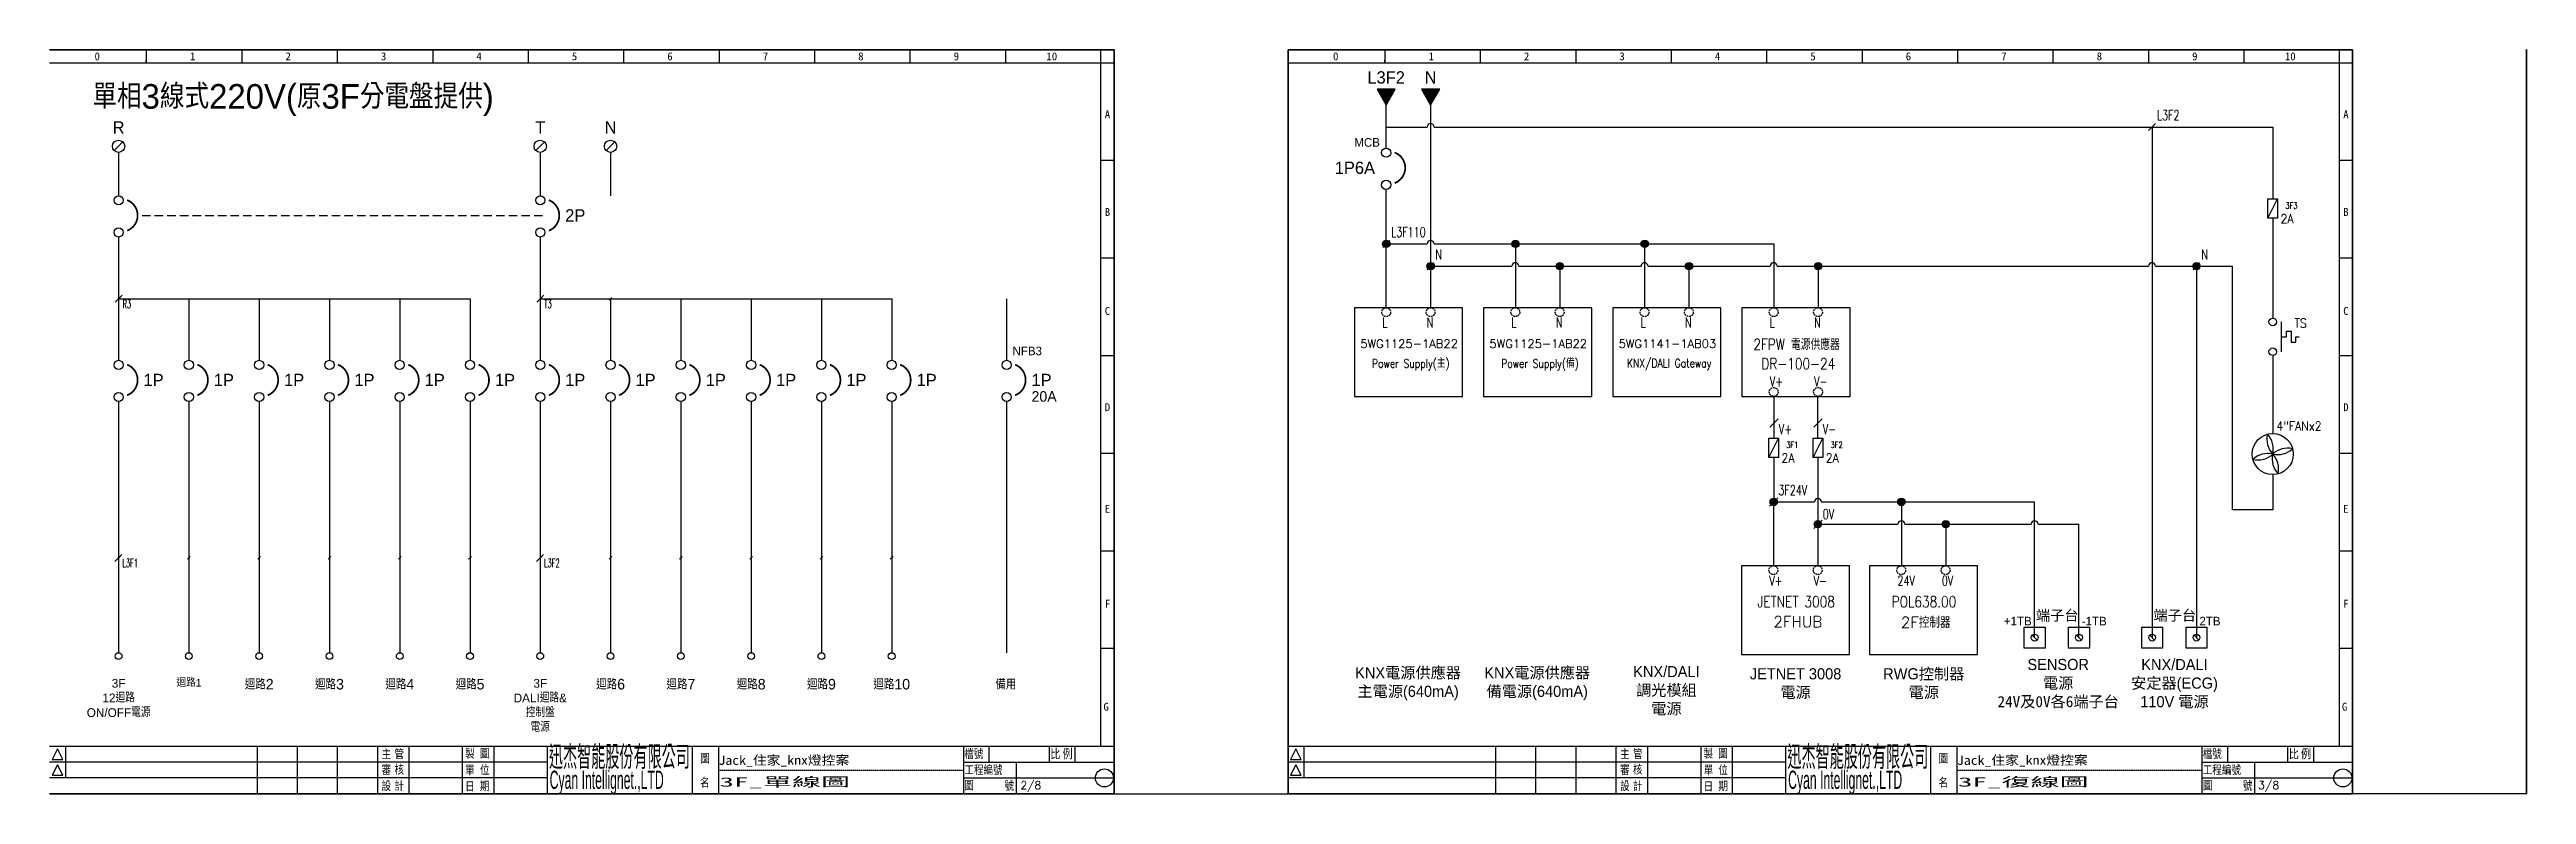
# Model space of a CAD drawing. Header units: millimetres. Extents: x 21506 to 58194, y 6783 to 13041.
# Drawn here: x 26169 to 35496, y 6783 to 9587 of the extents above; entities that cross this region are included whole.
import ezdxf
from ezdxf.enums import TextEntityAlignment as Align

# ---------------------------------------------------------------- set-up
doc = ezdxf.new("R2010")
doc.units = ezdxf.units.MM
doc.linetypes.add('DASH1', pattern=[1.5, 1, -0.5])
doc.linetypes.add('HIDDEN', pattern=[9.525, 6.35, -3.175])
for name, color, linetype in [('075KW40IMRV50U03AFO80B4B5', 7, 'Continuous'), ('1', 7, 'Continuous'), ('5', 5, 'Continuous'), ('6', 6, 'HIDDEN'), ('AHU新增', 7, 'Continuous'), ('DIM', 2, 'Continuous'), ('TEXT', 11, 'Continuous')]:
    doc.layers.add(name, color=color, linetype=linetype)
doc.styles.add('chineset', font='ds1.shx', dxfattribs={"bigfont": 'chineset.shx'})
doc.styles.add('LMP', font='COMPLEX', dxfattribs={"bigfont": 'LFP'})
doc.styles.get("Standard").update_dxf_attribs({"font": ''})
doc.styles.add('T2', font='simplex', dxfattribs={"bigfont": 'stsl'})
doc.styles.get('Standard').set_extended_font_data('MingLiU')

msp = doc.modelspace()

# ---------------------------------------------------------------- texts
at = {"color": 7}
for s, rotation, oblique, p in [('0', 0.0001175, 359.9999999, (26349.204, 9546.315)), ('1', 0.0001178, 0.0000002, (26708.637, 9546.315)), ('2', 0.0001178, 0.0000002, (27068.07, 9546.315)), ('3', 0.0001175, 359.9999999, (27427.503, 9546.315)), ('4', 0.0001175, 359.9999999, (27786.936, 9546.315)), ('0', 0.0001175, 359.9999999, (31012.601, 9546.315)), ('1', 0.0001178, 0.0000002, (31372.034, 9546.315)), ('2', 0.0001178, 0.0000002, (31731.468, 9546.315)), ('3', 0.0001175, 359.9999999, (32090.901, 9546.315)), ('4', 0.0001175, 359.9999999, (32450.334, 9546.315))]:
    msp.add_text(s, height=29.787, rotation=rotation, dxfattribs=dict(at, oblique=oblique)).set_placement(p, align=Align.CENTER)
at = {"color": 7, "width": 1}
for s, height, rotation, oblique, p in [('5', 29.787, 0.0001175, 359.9999999, (28146.369, 9546.315)), ('6', 29.787, 0.0001175, 359.9999999, (28505.802, 9546.315)), ('7', 29.787, 0.0001178, 0.0000002, (28865.235, 9546.315)), ('8', 29.787, 0.0001178, 0.0000002, (29224.668, 9546.315)), ('9', 29.787, 0.0001178, 0.0000002, (29584.101, 9546.315)), ('10', 29.7873, 0.0001178, 0.0000002, (29943.534, 9546.315)), ('5', 29.787, 0.0001175, 359.9999999, (32809.767, 9546.315)), ('6', 29.787, 0.0001175, 359.9999999, (33169.2, 9546.315)), ('7', 29.787, 0.0001178, 0.0000002, (33528.633, 9546.315)), ('8', 29.787, 0.0001178, 0.0000002, (33888.066, 9546.315)), ('9', 29.787, 0.0001178, 0.0000002, (34247.499, 9546.315)), ('10', 29.7873, 0.0001178, 0.0000002, (34606.932, 9546.315))]:
    msp.add_text(s, height=height, rotation=rotation, dxfattribs=dict(at, oblique=oblique)).set_placement(p, align=Align.CENTER)
for s, rotation, oblique, p in [('A', 0.0001178, 0.0000002, (30153.09, 9342.769)), ('A', 0.0001178, 0.0000002, (34816.488, 9342.769)), ('B', 0.0001178, 0.0000002, (30153.09, 8975.393)), ('B', 0.0001178, 0.0000002, (34816.488, 8975.393)), ('C', 0.0001176, 360, (30153.09, 8603.052)), ('C', 0.0001176, 360, (34816.488, 8603.052)), ('D', 0.0001176, 360, (30153.09, 8240.64)), ('D', 0.0001176, 360, (34816.488, 8240.64)), ('E', 0.0001176, 360, (30153.09, 7858.37)), ('E', 0.0001176, 360, (34816.488, 7858.37))]:
    msp.add_text(s, height=29.787, rotation=rotation, dxfattribs=dict(at, oblique=oblique)).set_placement(p, align=Align.MIDDLE)
for s, p in [('F', (30153.09, 7500.923)), ('F', (34816.488, 7500.923)), ('G', (30148.126, 7113.688)), ('G', (34811.524, 7113.688))]:
    msp.add_text(s, height=29.787, rotation=0.0001176, dxfattribs=at).set_placement(p, align=Align.MIDDLE)
at = {"color": 7, "style": 'T2'}
for s, height, p in [('主', 37.731, (27419.93, 6916.28)), ('管', 37.731, (27468.375, 6916.28)), ('製', 37.731, (27734.305, 6917.848)), ('圖', 37.731, (27789.567, 6918.216)), ('主', 37.731, (32083.328, 6916.28)), ('管', 37.731, (32131.773, 6916.28)), ('製', 37.731, (32397.702, 6917.848)), ('圖', 37.731, (32452.965, 6918.216)), ('審', 37.731, (27419.939, 6856.798)), ('核', 37.731, (27468.525, 6857.567)), ('計', 37.731, (27468.141, 6795.99)), ('單', 37.731, (27734.384, 6855.902)), ('日', 37.731, (27734.393, 6794.426)), ('位', 37.731, (27789.971, 6855.902)), ('期', 37.731, (27790.144, 6795.567)), ('2/8', 29.4737, (29825.218, 6803.49)), ('審', 37.731, (32083.336, 6856.798)), ('核', 37.731, (32131.923, 6857.567)), ('計', 37.731, (32131.538, 6795.99)), ('單', 37.731, (32397.782, 6855.902)), ('日', 37.731, (32397.79, 6794.426)), ('位', 37.731, (32453.368, 6855.902)), ('期', 37.731, (32453.542, 6795.567)), ('3/8', 29.4737, (34486.304, 6803.491))]:
    msp.add_text(s, height=height, rotation=0.0001176, dxfattribs=at).set_placement(p)
at = {"color": 7, "style": 'T2', "oblique": 360, "width": 1}
for s, p in [('圖', (28619.419, 6899.394)), ('圖', (33282.817, 6899.394)), ('號', (29765.467, 6796.936)), ('號', (34428.865, 6796.936))]:
    msp.add_text(s, height=37.731, rotation=0.0001176, dxfattribs=at).set_placement(p)
at = {"color": 7}
for s, height, width, p, p2 in [('Jack_住家_knx燈控案', 34.78567, 1.000741, (28688.55, 6894.575), (29180.767, 6895.325)), ('Jack_住家_knx燈控案', 34.78567, 1.000741, (33351.948, 6894.575), (33844.165, 6895.325)), ('3F_單線圖', 34.7857, 2.112676, (28691.914, 6812.708), (29184.131, 6813.459)), ('3F_復線圖', 34.7857, 2.112676, (33355.312, 6812.709), (33847.529, 6813.459))]:
    msp.add_text(s, height=height, rotation=0.0873196, dxfattribs=dict(at, width=width)).set_placement(p, p2, align=Align.FIT)
at = {"color": 7, "style": 'T2', "width": 1}
for s, height, p in [('檔號', 37.7305, (29613.974, 6916.912)), ('比', 39.716, (29938.138, 6915.254)), ('例', 39.716, (29984.106, 6915.254)), ('檔號', 37.7305, (34277.371, 6916.912)), ('比', 39.716, (34601.535, 6915.254)), ('例', 39.716, (34647.504, 6915.254)), ('名', 37.731, (28619.035, 6808.523)), ('工程編號', 37.7305, (29614.321, 6856.327)), ('圖', 37.731, (29614.122, 6797.704)), ('名', 37.731, (33282.433, 6808.523)), ('工程編號', 37.7305, (34277.719, 6856.327)), ('圖', 37.731, (34277.519, 6797.704))]:
    msp.add_text(s, height=height, rotation=0.0001176, dxfattribs=at).set_placement(p)
at = {"color": 7, "style": 'T2', "oblique": 360}
for p in [(27419.939, 6795.99), (32083.336, 6795.99)]:
    msp.add_text('設', height=37.731, rotation=0.0001176, dxfattribs=at).set_placement(p)
at = {"color": 1, "insert": (26330.918, 9396.364), "char_height": 92.62224, "width": 1965.14281, "attachment_point": 4}
msp.add_mtext('{\\Fds1.shx,chineset.shx|c136;單相3線式220V(原3F分電盤提供)}', dxfattribs=at)
at = {"color": 7, "char_height": 39.29829, "width": 302.30307, "attachment_point": 5}
for insert in [(33729.711, 7455.3), (34172.098, 7455.3)]:
    msp.add_mtext('{\\fMicrosoft JhengHei|b0|i0|c136|p34;端子台}', dxfattribs=dict(at, insert=insert))
at = {"color": 2}
for s, insert, char_height, width, attachment_point in [('{\\fPMingLiU|b0|i0|c136|p18;\\C0;SENSOR^J電源 \\P\\fMingLiU|b0|i0|c136|p49;\\C256;24V及0V各6端子台}', (33733.089, 7200.146), 41.91818, 521.40576, 5), ('{\\fPMingLiU|b0|i0|c136|p18;\\C0;KNX/DALI\\P安定器(ECG) \\P110V 電源}', (34170.909, 7200.146), 41.91818, 481.51102, 5), ('{\\Fds1.shx,chineset.shx|c136;\\C0;3F\\P12迴路\\PON/OFF電源}', (26429.574, 7218.158), 33.07937, 261.23195, 2), ('{\\Fds1.shx,chineset.shx|c136;\\C0;迴路1 }', (26694.209, 7218.158), 29.10985, 291.55101, 2), ('{\\Fds1.shx,chineset.shx|c136;\\C0;迴路2}', (26958.844, 7218.158), 39.69525, 261.23195, 2), ('{\\Fds1.shx,chineset.shx|c136;\\C0;迴路3}', (27223.479, 7218.158), 39.69525, 261.23195, 2), ('{\\Fds1.shx,chineset.shx|c136;\\C0;迴路4}', (27488.114, 7218.158), 39.69525, 261.23195, 2), ('{\\Fds1.shx,chineset.shx|c136;\\C0;迴路5}', (27752.749, 7218.158), 39.69525, 261.23195, 2), ('{\\Fds1.shx,chineset.shx|c136;\\C0;3F\\PDALI迴路&\\P控制盤\\P電源}', (28017.384, 7218.158), 33.07937, 261.23195, 2), ('{\\Fds1.shx,chineset.shx|c136;\\C0;迴路6}', (28282.019, 7218.158), 39.69525, 261.23195, 2), ('{\\Fds1.shx,chineset.shx|c136;\\C0;迴路7}', (28546.654, 7218.158), 39.69525, 261.23195, 2), ('{\\Fds1.shx,chineset.shx|c136;\\C0;迴路8}', (28811.289, 7218.158), 39.69525, 261.23195, 2), ('{\\Fds1.shx,chineset.shx|c136;\\C0;迴路9}', (29075.923, 7218.158), 39.69525, 261.23195, 2), ('{\\Fds1.shx,chineset.shx|c136;\\C0;迴路10}', (29340.558, 7218.158), 39.69525, 261.23195, 2), ('{\\Fds1,chineset|c136;\\C0;備用}', (29770.256, 7218.158), 39.69525, 261.23195, 2), ('{\\fPMingLiU|b0|i0|c136|p18;\\C0;KNX電源供應器\\P主電源(640mA)}', (31285.016, 7200.166), 41.91818, 481.51102, 5), ('{\\fPMingLiU|b0|i0|c136|p18;\\C0;KNX電源供應器\\P備電源(640mA)}', (31771.399, 7200.166), 41.91818, 481.51102, 5), ('{\\fPMingLiU|b0|i0|c136|p18;\\C0;KNX/DALI\\P調光模組\\P電源}', (32257.783, 7266.689), 41.91818, 481.51102, 2), ('{\\fPMingLiU|b0|i0|c136|p18;\\C0;JETNET 3008\\P電源}', (32744.166, 7200.166), 41.91818, 481.51102, 5), ('{\\fPMingLiU|b0|i0|c136|p18;\\C0;RWG控制器\\P電源}', (33226.767, 7200.166), 41.91818, 481.51102, 5)]:
    msp.add_mtext(s, dxfattribs=dict(at, insert=insert, char_height=char_height, width=width, attachment_point=attachment_point))
at = {"layer": '5', "color": 0, "style": 'LMP'}
for s, height, width, p in [('L3F2', 37.666, 0.7, (34104.948, 9339.648)), ('L3F110', 37.666, 0.7, (31221.291, 8899.813)), ('N', 37.666, 0.7, (31387.859, 8815.976)), ('N', 37.666, 0.7, (34271.986, 8815.956)), ('R3', 31.3883, 0.5, (26444.387, 8629.272)), ('T3', 31.3883, 0.5, (28032.196, 8629.272)), ('V+', 37.666, 0.7, (32680.793, 8158.443)), ('V-', 37.666, 0.7, (32846.544, 8158.064)), ('3F24V', 37.666, 0.7, (32679.524, 7928.816)), ('0V', 37.666, 0.7, (32846.561, 7838.104)), ('L3F1', 31.3883, 0.5, (26443.7, 7654.156)), ('L3F2', 31.3883, 0.5, (28031.512, 7654.156))]:
    msp.add_text(s, height=height, rotation=0.0000062, dxfattribs=dict(at, width=width)).set_placement(p, align=Align.MIDDLE_LEFT)
at = {"layer": '5', "color": 0, "style": 'LMP', "width": 0.7}
for s, rotation, p in [('L', 0.0000062, (31187.926, 8540.108)), ('N', 0.0000062, (31354.948, 8540.108)), ('L', 0.0000062, (31674.31, 8540.108)), ('N', 0.0000062, (31841.332, 8540.108)), ('L', 0.0000062, (32160.693, 8540.108)), ('N', 0.0000062, (32327.715, 8540.108)), ('L', 0.0000062, (32647.076, 8540.108)), ('N', 0.0000062, (32814.099, 8540.108)), ('V+', 359.9999938, (32647.076, 8318.936)), ('V-', 359.9999938, (32814.099, 8318.936)), ('V+', 0.0000062, (32645.348, 7569.111)), ('V-', 0.0000062, (32812.37, 7569.111)), ('24V', 0.0000062, (33127.949, 7569.111)), ('0V', 0.0000062, (33294.971, 7569.111))]:
    msp.add_text(s, height=37.58, rotation=rotation, dxfattribs=at).set_placement(p)
at = {"layer": 'TEXT', "color": 0, "style": 'chineset'}
for s, height, p in [('L3F2', 46.3111, (31202.599, 9481.863)), ('N', 46.311, (31369.643, 9481.863)), ('R', 46.311, (26429.571, 9293.674)), ('T', 46.311, (28017.381, 9293.674)), ('N', 46.311, (28282.016, 9293.674))]:
    msp.add_text(s, height=height, dxfattribs=at).set_placement(p, align=Align.MIDDLE)
at = {"layer": 'TEXT', "color": 1, "style": 'chineset'}
for s, p in [('MCB', (31082.599, 9237.193)), ('NFB3', (29795.672, 8452.386)), ('+1TB', (33528.502, 7435.823)), ('-1TB', (33821.784, 7435.823)), ('2TB', (34264.931, 7435.823))]:
    msp.add_text(s, height=32.4178, dxfattribs=at).set_placement(p, align=Align.MIDDLE_LEFT)
at = {"layer": 'TEXT', "color": 0, "style": 'chineset'}
msp.add_text('1P6A', height=46.3111, dxfattribs=at).set_placement((31160.474, 9141.702), align=Align.MIDDLE_RIGHT)
for s, height, p in [('2P', 46.3111, (28111.262, 8962.57)), ('1P', 46.3111, (26523.452, 8343.22)), ('1P', 46.3111, (26788.087, 8343.22)), ('1P', 46.3111, (27052.722, 8343.22)), ('1P', 46.3111, (27317.357, 8343.22)), ('1P', 46.3111, (27581.992, 8343.22)), ('1P', 46.3111, (27846.627, 8343.22)), ('1P', 46.3111, (28111.262, 8343.22)), ('1P', 46.3111, (28375.897, 8343.22)), ('1P', 46.3111, (28640.532, 8343.22)), ('1P', 46.3111, (28905.167, 8343.22)), ('1P', 46.3111, (29169.802, 8343.22)), ('1P', 46.3111, (29434.437, 8343.22)), ('20A', 39.6952, (29867.244, 8281.288)), ('1P', 46.3111, (29867.244, 8343.22))]:
    msp.add_text(s, height=height, dxfattribs=at).set_placement(p, align=Align.MIDDLE_LEFT)
at = {"layer": 'TEXT', "style": 'LMP', "width": 0.9}
for s, p in [('2A', (34570.072, 8932.93)), ('TS', (34622.334, 8540.274)), ('4"FANx2', (34554.65, 8152.945)), ('2A', (32690.88, 8032.837)), ('2A', (32857.542, 8032.837))]:
    msp.add_text(s, height=33.7338, rotation=0.0000124, dxfattribs=at).set_placement(p)
at = {"layer": 'TEXT', "style": 'LMP', "width": 0.8}
for s, p in [('3F3', (34588.315, 8998.954)), ('3F1', (32709.123, 8098.861)), ('3F2', (32875.785, 8098.861))]:
    msp.add_text(s, height=23.011, rotation=0.0000124, dxfattribs=at).set_placement(p, align=Align.MIDDLE_LEFT)
at = {"layer": 'TEXT', "style": 'LMP'}
for s, height, p in [('5WG1125-1AB22', 31.7562, (31288.703, 8479.687)), ('5WG1125-1AB22', 31.7562, (31775.087, 8479.687)), ('5WG1141-1AB03', 31.7562, (32261.47, 8479.687)), ('2FHUB', 41.7555, (32752.731, 7433.226)), ('2F控制器', 41.7555, (33234.013, 7433.226))]:
    msp.add_text(s, height=height, rotation=0.0000062, dxfattribs=at).set_placement(p, align=Align.MIDDLE)
at = {"layer": 'TEXT', "style": 'LMP', "width": 0.8}
for s, height, p in [('2FPW 電源供應器', 41.7555, (32747.853, 8479.687)), ('Power Supply(主)', 31.7562, (31295.309, 8404.223)), ('Power Supply(備)', 31.7562, (31781.693, 8404.223)), ('KNX/DALI Gateway', 31.7562, (32268.076, 8404.223)), ('DR-100-24', 41.7555, (32754.459, 8404.223)), ('JETNET 3008', 41.75553, (32746.125, 7508.69)), ('POL638.00', 41.7555, (33227.407, 7508.69))]:
    msp.add_text(s, height=height, rotation=0.0000062, dxfattribs=at).set_placement(p, align=Align.MIDDLE)
at = {"layer": 'TEXT', "color": 7, "style": 'chineset'}
for s, height, width, p in [('迅杰智能股份有限公司', 88.4212, 0.6, (28050.053, 6879.083)), ('迅杰智能股份有限公司', 88.4212, 0.6, (32713.451, 6879.083)), ('Cyan Intellignet.,LTD', 68.77201, 0.5, (28052.831, 6804.198)), ('Cyan Intellignet.,LTD', 68.77201, 0.5, (32716.228, 6804.198))]:
    msp.add_text(s, height=height, rotation=0.0001176, dxfattribs=dict(at, width=width)).set_placement(p)

# ---------------------------------------------------------------- blocks, each defined once
blk = doc.blocks.new('A$C07583028')
at = {"layer": 'AHU新增'}
for p, q in [((0, -86.4), (0, 0)), ((0, 0), (43.2, 0)), ((0, -86.4), (43.2, 0)), ((43.2, 0), (43.2, -86.4)), ((43.2, -86.4), (0, -86.4))]:
    blk.add_line(p, q, dxfattribs=at)
blk = doc.blocks.new('A$C547D4C11')
at = {"layer": 'AHU新增'}
h = blk.add_hatch(color=256, dxfattribs=at)
h.dxf.hatch_style = 1
h.paths.add_polyline_path([(6.9, 0, 1), (-6.9, 0, 1)])
blk.add_circle((0, 0), 6.9, dxfattribs=at)
blk = doc.blocks.new('MLIBFN1E')
blk.add_circle((0, 0), 4.5)
for centre, start, end in [((-1.07, -4.69), 77.1027, 132.8973), ((-3.27, 3.52), 257.1027, 312.8973), ((3.52, 3.27), 167.1027, 222.8973), ((-4.69, 1.07), 347.1027, 42.8973), ((4.69, -1.07), 167.1027, 222.8973), ((3.27, -3.52), 77.1027, 132.8973), ((1.07, 4.69), 257.1027, 312.8973), ((-3.52, -3.27), 347.1027, 42.8973)]:
    blk.add_arc(centre, 4.81, start, end)

# ---------------------------------------------------------------- hatches: boundary and pattern name
for points in [[(31168.221, 9437.539), (31202.599, 9377.997), (31236.976, 9437.539)], [(31369.643, 9377.997), (31404.02, 9437.539), (31335.266, 9437.539)]]:
    msp.add_hatch(color=0).paths.add_polyline_path(points)

# ---------------------------------------------------------------- linework, layer by layer
at = {"color": 7}
for p, q in [((30177.913, 9586.032), (26169.487, 9586.031)), ((26169.487, 9536.386), (30177.913, 9536.386)), ((26533.937, 9586.031), (26533.937, 9536.386)), ((26533.937, 9536.386), (26533.937, 9546.315)), ((26893.37, 9586.031), (26893.37, 9536.386)), ((27252.803, 9586.031), (27252.803, 9536.386)), ((27612.236, 9586.031), (27612.236, 9536.386)), ((27971.669, 9586.032), (27971.669, 9536.386)), ((28331.102, 9586.032), (28331.102, 9536.386)), ((28690.535, 9586.032), (28690.535, 9536.386)), ((29049.968, 9586.032), (29049.968, 9536.386)), ((29409.401, 9586.032), (29409.401, 9536.386)), ((29768.834, 9586.032), (29768.834, 9536.386)), ((30128.268, 6964.752), (30128.268, 9586.032)), ((30177.913, 9586.032), (30177.913, 6786.028)), ((34841.311, 9586.032), (30832.885, 9586.031)), ((30832.885, 9586.031), (30832.885, 6786.028)), ((30832.885, 9536.386), (34841.311, 9536.386)), ((31197.335, 9586.031), (31197.335, 9536.386)), ((31197.335, 9536.386), (31197.335, 9546.315)), ((31556.768, 9586.031), (31556.768, 9536.386)), ((31916.201, 9586.031), (31916.201, 9536.386)), ((32275.634, 9586.031), (32275.634, 9536.386)), ((32635.067, 9586.032), (32635.067, 9536.386)), ((32994.5, 9586.032), (32994.5, 9536.386)), ((33353.933, 9586.032), (33353.933, 9536.386)), ((33713.366, 9586.032), (33713.366, 9536.386)), ((34072.799, 9586.032), (34072.799, 9536.386)), ((34432.232, 9586.032), (34432.232, 9536.386)), ((34791.666, 6964.752), (34791.665, 9586.032)), ((34841.311, 9586.032), (34841.311, 6786.028)), ((35496.282, 9586.62), (35496.282, 6786.616)), ((30177.913, 9169.01), (30128.268, 9169.01)), ((34841.311, 9169.01), (34791.665, 9169.01)), ((30177.913, 8801.634), (30128.268, 8801.634)), ((34841.311, 8801.634), (34791.665, 8801.634)), ((30177.913, 8434.257), (30128.268, 8434.257)), ((34841.311, 8434.257), (34791.665, 8434.257)), ((30177.913, 8066.881), (30128.268, 8066.881)), ((34841.311, 8066.881), (34791.665, 8066.881)), ((30177.913, 7699.505), (30128.268, 7699.505)), ((34841.311, 7699.505), (34791.666, 7699.505)), ((30177.913, 7332.128), (30128.268, 7332.128)), ((34841.311, 7332.128), (34791.666, 7332.128)), ((26169.487, 6964.752), (30177.913, 6964.752)), ((28043.159, 6905.177), (26169.487, 6905.177)), ((26229.062, 6964.752), (26229.062, 6845.602)), ((26950.89, 6964.752), (26950.89, 6786.028)), ((27101.921, 6964.752), (27101.921, 6786.028)), ((27252.952, 6964.752), (27252.952, 6786.028)), ((27403.984, 6964.752), (27403.984, 6786.028)), ((27522.894, 6964.752), (27522.894, 6786.028)), ((27723.571, 6964.752), (27723.571, 6786.028)), ((27842.482, 6964.752), (27842.482, 6786.028)), ((28043.159, 6964.752), (28043.159, 6786.028)), ((28589.259, 6964.752), (28589.259, 6786.028)), ((28688.55, 6964.752), (28688.55, 6786.028)), ((29610.372, 6964.752), (29610.372, 6786.028)), ((29610.372, 6905.177), (30177.913, 6905.177)), ((29706.946, 6964.752), (29706.946, 6905.177)), ((29808.953, 6905.177), (29808.953, 6786.028)), ((29934.235, 6905.177), (29934.235, 6964.752)), ((30030.809, 6964.752), (30030.809, 6905.177)), ((30832.885, 6964.752), (34841.311, 6964.752)), ((32706.557, 6905.177), (30832.885, 6905.177)), ((30892.46, 6964.752), (30892.46, 6845.602)), ((31614.287, 6964.752), (31614.287, 6786.028)), ((31765.319, 6964.752), (31765.319, 6786.028)), ((31916.35, 6964.752), (31916.35, 6786.028)), ((32067.381, 6964.752), (32067.381, 6786.028)), ((32186.292, 6964.752), (32186.292, 6786.028)), ((32386.969, 6964.752), (32386.969, 6786.028)), ((32505.88, 6964.752), (32505.88, 6786.028)), ((32706.557, 6964.752), (32706.557, 6786.028)), ((33252.657, 6964.752), (33252.657, 6786.028)), ((33351.948, 6964.752), (33351.948, 6786.028)), ((34273.769, 6964.752), (34273.769, 6786.028)), ((34273.769, 6905.177), (34841.311, 6905.177)), ((34370.344, 6964.752), (34370.344, 6905.177)), ((34472.351, 6905.177), (34472.351, 6786.028)), ((34597.632, 6905.177), (34597.632, 6964.752)), ((34694.207, 6964.752), (34694.207, 6905.177)), ((28043.159, 6845.603), (26169.487, 6845.602)), ((29610.372, 6845.603), (30177.913, 6845.603)), ((32706.557, 6845.603), (30832.885, 6845.602)), ((34273.769, 6845.603), (34841.311, 6845.603)), ((26169.487, 6786.028), (30177.913, 6786.028)), ((28043.159, 6786.028), (28070.464, 6786.028)), ((30832.885, 6786.028), (34841.311, 6786.028)), ((32706.557, 6786.028), (32733.862, 6786.028))]:
    msp.add_line(p, q, dxfattribs=at)
for p, q in [((26169.487, 9586.031), (30177.913, 9586.031)), ((30177.913, 9586.031), (30177.913, 6786.028)), ((30177.913, 6786.028), (30177.913, 9586.031)), ((30832.885, 9586.031), (34841.311, 9586.031)), ((30832.885, 6786.028), (30832.885, 9586.031)), ((34841.311, 9586.031), (34841.311, 6786.028)), ((34841.311, 6786.028), (34841.311, 9586.031)), ((35496.282, 6786.616), (35496.282, 9586.62)), ((31202.599, 9215.679), (31202.599, 9295.07)), ((31202.599, 9295.07), (31356.541, 9295.07)), ((31382.74, 9295.07), (34540.857, 9295.07)), ((34540.857, 9295.07), (34540.857, 9024.418)), ((26429.574, 8880.308), (26429.574, 8417.196)), ((26429.574, 8880.308), (26429.574, 8648.752)), ((28017.384, 8880.308), (28017.384, 8648.752)), ((34540.94, 8951.984), (34540.94, 8576.189)), ((31369.626, 8771.377), (31675.883, 8771.377)), ((31702.081, 8771.377), (32162.266, 8771.377)), ((32188.465, 8771.377), (32648.634, 8771.377)), ((32674.833, 8771.377), (34073.616, 8771.357)), ((34099.814, 8771.357), (34388.755, 8771.357)), ((34388.755, 7854.418), (34388.755, 8771.357)), ((26429.574, 8648.752), (26694.209, 8648.752)), ((26694.209, 8648.752), (26958.844, 8648.752)), ((26958.844, 8648.752), (27223.479, 8648.752)), ((27223.479, 8648.752), (27488.114, 8648.752)), ((27488.114, 8648.752), (27752.749, 8648.752)), ((28017.384, 8648.752), (28282.019, 8648.752)), ((28282.019, 8648.752), (28546.654, 8648.752)), ((28546.654, 8648.752), (28811.289, 8648.752)), ((28811.289, 8648.752), (29075.923, 8648.752)), ((29075.923, 8648.752), (29340.558, 8648.752)), ((34572.986, 8561.689), (34572.986, 8449.352)), ((34572.986, 8505.52), (34592.25, 8505.52)), ((34592.25, 8505.52), (34592.25, 8527.337)), ((34592.25, 8527.337), (34609.672, 8527.337)), ((34609.672, 8527.337), (34609.672, 8485.623)), ((34627.458, 8485.623), (34627.458, 8505.21)), ((34627.458, 8505.21), (34640.888, 8505.21)), ((34540.94, 8434.851), (34540.94, 8141.765)), ((34609.672, 8485.623), (34627.458, 8485.623)), ((32828.327, 8124.325), (32828.327, 8281.518)), ((32661.749, 8124.325), (32679.857, 8124.325)), ((32661.749, 8051.89), (32661.749, 7884.216)), ((32828.327, 8051.89), (32828.327, 7800.38)), ((34540.94, 7986.953), (34540.94, 7854.418)), ((33644.327, 7800.38), (33644.327, 7884.217)), ((34540.94, 7854.418), (34388.755, 7854.418)), ((32828.327, 7800.38), (33129.473, 7800.38)), ((33155.672, 7800.38), (33309.61, 7800.38)), ((33309.61, 7800.38), (33631.228, 7800.38)), ((33644.327, 7373.511), (33644.327, 7800.38)), ((33657.427, 7800.38), (33811.364, 7800.38)), ((33811.364, 7373.511), (33811.364, 7800.38)), ((30177.913, 6786.028), (26169.487, 6786.028)), ((30177.913, 6786.027), (30832.885, 6786.028)), ((34841.311, 6786.028), (30832.885, 6786.028)), ((34841.311, 6786.616), (35496.282, 6786.616))]:
    msp.add_line(p, q)
at = {"linetype": 'HIDDEN', "ltscale": 5}
msp.add_line((26517.711, 8962.57), (28027.257, 8962.57), dxfattribs=at)
at = {"color": 7, "linetype": 'DASH1'}
for p, q in [((28688.55, 6875.39), (29610.372, 6875.39)), ((33351.948, 6875.39), (34273.769, 6875.39))]:
    msp.add_line(p, q, dxfattribs=at)
at = {"color": 0}
for points in [[(31202.599, 9377.997), (31236.976, 9437.539), (31168.221, 9437.539)], [(31369.643, 9377.997), (31404.02, 9437.539), (31335.266, 9437.539)]]:
    msp.add_lwpolyline(points, close=True, dxfattribs=at)
for points in [[(33683.626, 7412.809), (33683.626, 7334.213), (33605.029, 7334.213), (33605.029, 7412.809)], [(33850.663, 7412.809), (33850.663, 7334.213), (33772.066, 7334.213), (33772.066, 7412.809)], [(34126.013, 7412.809), (34126.013, 7334.213), (34047.417, 7334.213), (34047.417, 7412.809)], [(34293.05, 7412.809), (34293.05, 7334.213), (34214.454, 7334.213), (34214.454, 7412.809)]]:
    msp.add_lwpolyline(points, close=True)
at = {"color": 7}
for points in [[(26179.416, 6915.106), (26219.133, 6915.106), (26199.275, 6954.822)], [(30842.814, 6915.106), (30882.531, 6915.106), (30862.672, 6954.822)], [(26179.416, 6855.532), (26219.133, 6855.532), (26199.275, 6895.248)], [(30842.814, 6855.532), (30882.531, 6855.532), (30862.672, 6895.248)]]:
    msp.add_lwpolyline(points, close=True, dxfattribs=at)
for centre, radius in [((34540.94, 8561.689), 14.501), ((34540.94, 8449.352), 14.501), ((26429.574, 7304.205), 12.653), ((26694.209, 7304.205), 12.653), ((26958.844, 7304.205), 12.653), ((27223.479, 7304.205), 12.653), ((27488.114, 7304.205), 12.653), ((27752.749, 7304.205), 12.653), ((28017.384, 7304.205), 12.653), ((28282.019, 7304.205), 12.653), ((28546.654, 7304.205), 12.653), ((28811.289, 7304.205), 12.653), ((29075.923, 7304.205), 12.653), ((29340.558, 7304.205), 12.653)]:
    msp.add_circle(centre, radius)
for centre in [(31369.641, 9295.07), (31369.628, 8855.213), (31688.982, 8771.377), (32175.365, 8771.377), (32661.734, 8771.377), (34086.715, 8771.357), (32828.327, 7884.217), (33142.573, 7800.38), (33644.327, 7800.38)]:
    msp.add_arc(centre, 13.099, 0, 180)
at = {"layer": '075KW40IMRV50U03AFO80B4B5', "color": 0}
for centre in [(30141.526, 6845.603), (34804.923, 6845.603)]:
    msp.add_circle(centre, 34.075, dxfattribs=at)
at = {"layer": '1'}
for points in [[(31083.248, 8281.518), (31490.241, 8281.518), (31490.241, 8615.106), (31083.248, 8615.106)], [(31569.631, 8281.518), (31976.624, 8281.518), (31976.624, 8615.106), (31569.631, 8615.106)], [(32056.015, 8281.518), (32463.008, 8281.518), (32463.008, 8615.106), (32056.015, 8615.106)], [(32542.398, 8281.518), (32949.391, 8281.518), (32949.391, 8615.106), (32542.398, 8615.106)], [(32540.67, 7310.521), (32947.663, 7310.521), (32947.662, 7644.109), (32540.67, 7644.109)], [(33021.952, 7310.521), (33428.945, 7310.521), (33428.945, 7644.109), (33021.952, 7644.109)]]:
    msp.add_lwpolyline(points, close=True, dxfattribs=at)
at = {"layer": '6'}
for centre in [(31202.599, 8598.404), (31369.62, 8598.404), (31688.982, 8598.404), (31856.004, 8598.404), (32175.365, 8598.404), (32342.387, 8598.404), (32661.749, 8598.404), (32828.77, 8598.404), (32661.749, 8298.22), (32828.77, 8298.226), (32660.655, 7627.419), (32827.677, 7627.419), (33141.938, 7627.419), (33308.96, 7627.419)]:
    msp.add_circle(centre, 16.702, dxfattribs=at)
at = {"layer": 'AHU新增'}
for p, q in [((31202.599, 9215.679), (31202.599, 9417.692)), ((31369.643, 9417.692), (31369.62, 8615.106)), ((34086.715, 9295.049), (34086.715, 7373.511)), ((31202.599, 8855.213), (31202.599, 9059.44)), ((31202.599, 8615.106), (31202.599, 8855.213)), ((31202.599, 8855.213), (31356.529, 8855.213)), ((31382.728, 8855.213), (32661.734, 8855.213)), ((31688.982, 8855.213), (31688.982, 8615.106)), ((31856.019, 8771.377), (31856.019, 8615.106)), ((32175.365, 8855.213), (32175.365, 8615.106)), ((32342.403, 8771.377), (32342.403, 8615.106)), ((32661.734, 8855.213), (32661.734, 8615.106)), ((32828.771, 8771.377), (32828.771, 8615.106)), ((34253.752, 8771.357), (34253.752, 7373.511)), ((26694.209, 8648.752), (26694.209, 8417.196)), ((26958.844, 8648.752), (26958.844, 8417.196)), ((27223.479, 8648.752), (27223.479, 8417.196)), ((27488.114, 8648.752), (27488.114, 8417.196)), ((27752.749, 8648.752), (27752.749, 8417.196)), ((28017.384, 8648.752), (28017.384, 8417.196)), ((28282.019, 8648.752), (28282.019, 8417.196)), ((28546.654, 8648.752), (28546.654, 8417.196)), ((28811.289, 8648.752), (28811.289, 8417.196)), ((29075.923, 8648.752), (29075.923, 8417.196)), ((29340.558, 8648.752), (29340.558, 8417.196)), ((29773.366, 8648.752), (29773.366, 8417.196)), ((26694.209, 8261.845), (26694.209, 7316.858)), ((26958.844, 8261.845), (26958.844, 7316.858)), ((27223.479, 8261.845), (27223.479, 7316.858)), ((27488.114, 8261.845), (27488.114, 7316.858)), ((27752.749, 8261.845), (27752.749, 7316.858)), ((28017.384, 8261.845), (28017.384, 7316.858)), ((28546.654, 8261.845), (28546.654, 7316.858)), ((28811.289, 8261.845), (28811.289, 7316.858)), ((29075.923, 8261.845), (29075.923, 7316.858)), ((29340.558, 8261.845), (29340.558, 7316.858)), ((29773.366, 8261.845), (29773.366, 7316.858)), ((32661.749, 8281.518), (32661.749, 8124.325)), ((32661.29, 7884.217), (32815.228, 7884.217)), ((32661.29, 7884.217), (32661.29, 7644.109)), ((32840.968, 7884.217), (33142.573, 7884.217)), ((32840.968, 7884.217), (33644.327, 7884.217)), ((33142.573, 7884.217), (33142.573, 7644.109)), ((32828.327, 7800.38), (32828.327, 7644.109)), ((33309.61, 7800.38), (33309.61, 7644.109))]:
    msp.add_line(p, q, dxfattribs=at)
at = {"layer": 'DIM', "color": 0}
for p, q in [((26445.84, 9238.85), (26413.307, 9206.317)), ((28033.65, 9238.85), (28001.117, 9206.317)), ((28298.285, 9238.85), (28265.752, 9206.317)), ((33653.322, 7364.516), (33635.333, 7382.506)), ((33820.359, 7364.516), (33802.37, 7382.506)), ((34095.71, 7364.516), (34077.72, 7382.506)), ((34262.747, 7364.516), (34244.757, 7382.506))]:
    msp.add_line(p, q, dxfattribs=at)
for centre, radius in [((26429.574, 9222.584), 23.004), ((28017.384, 9222.584), 23.004), ((28282.019, 9222.584), 23.004), ((33644.327, 7373.511), 12.72), ((33811.364, 7373.511), 12.72), ((34086.715, 7373.511), 12.72), ((34253.752, 7373.511), 12.72)]:
    msp.add_circle(centre, radius, dxfattribs=at)
at = {"layer": 'TEXT'}
for p, q in [((34099.79, 9308.124), (34073.633, 9281.967)), ((31216.132, 8868.288), (31189.975, 8842.131)), ((31383.159, 8784.452), (31357.002, 8758.295)), ((34266.827, 8784.431), (34240.67, 8758.274)), ((26442.648, 8661.827), (26416.492, 8635.67)), ((28030.458, 8661.827), (28004.301, 8635.67)), ((32678.707, 8197.51), (32647.319, 8166.121)), ((32844.458, 8197.131), (32813.07, 8165.742)), ((32677.443, 7899.911), (32646.055, 7868.522)), ((32844.022, 7816.074), (32812.633, 7784.686)), ((26441.962, 7686.711), (26415.805, 7660.554)), ((28029.774, 7686.711), (28003.617, 7660.554))]:
    msp.add_line(p, q, dxfattribs=at)
at = {"layer": 'TEXT', "color": 0}
for p, q in [((26429.574, 9199.579), (26429.574, 9036.547)), ((28017.384, 9199.579), (28017.384, 9036.547)), ((28282.019, 9199.579), (28282.019, 9036.547)), ((26424.422, 8643.6), (26434.81, 8653.988)), ((28012.232, 8643.6), (28022.62, 8653.988)), ((28276.866, 8643.6), (28287.255, 8653.988)), ((26429.574, 8261.845), (26429.574, 7316.858)), ((28282.019, 8261.845), (28282.019, 7316.858)), ((26424.422, 7668.466), (26434.81, 7678.854)), ((26689.057, 7668.466), (26699.445, 7678.854)), ((26953.692, 7668.466), (26964.08, 7678.854)), ((27218.327, 7668.466), (27228.715, 7678.854)), ((27482.962, 7668.466), (27493.35, 7678.854)), ((27747.597, 7668.466), (27757.985, 7678.854)), ((28012.232, 7668.466), (28022.62, 7678.854)), ((28276.866, 7668.466), (28287.255, 7678.854)), ((28541.501, 7668.466), (28551.89, 7678.854)), ((28806.136, 7668.466), (28816.525, 7678.854)), ((29070.771, 7668.466), (29081.16, 7678.854)), ((29335.406, 7668.466), (29345.795, 7678.854))]:
    msp.add_line(p, q, dxfattribs=at)
at = {"layer": 'TEXT', "color": 0, "const_width": 6.571}
for points in [[(31234.688, 9084.129, 0.68599434), (31234.688, 9199.276, 0.68599434)], [(26461.664, 8904.996, 0.68599434), (26461.664, 9020.143, 0.68599434)], [(28049.473, 8904.996, 0.68599434), (28049.473, 9020.143, 0.68599434)], [(26461.664, 8285.646, 0.68599434), (26461.664, 8400.793, 0.68599434)], [(26726.299, 8285.646, 0.68599434), (26726.299, 8400.793, 0.68599434)], [(26990.934, 8285.646, 0.68599434), (26990.934, 8400.793, 0.68599434)], [(27255.568, 8285.646, 0.68599434), (27255.568, 8400.793, 0.68599434)], [(27520.203, 8285.646, 0.68599434), (27520.203, 8400.793, 0.68599434)], [(27784.838, 8285.646, 0.68599434), (27784.838, 8400.793, 0.68599434)], [(28049.473, 8285.646, 0.68599434), (28049.473, 8400.793, 0.68599434)], [(28314.108, 8285.646, 0.68599434), (28314.108, 8400.793, 0.68599434)], [(28578.743, 8285.646, 0.68599434), (28578.743, 8400.793, 0.68599434)], [(28843.378, 8285.646, 0.68599434), (28843.378, 8400.793, 0.68599434)], [(29108.013, 8285.646, 0.68599434), (29108.013, 8400.793, 0.68599434)], [(29372.648, 8285.646, 0.68599434), (29372.648, 8400.793, 0.68599434)], [(29805.455, 8285.646, 0.68599434), (29805.455, 8400.793, 0.68599434)]]:
    msp.add_lwpolyline(points, format="xyb", dxfattribs=at)
at = {"layer": 'TEXT', "color": 0}
for centre in [(31202.599, 9198.418), (31202.599, 9077.589), (26429.574, 9019.285), (28017.384, 9019.285), (26429.574, 8898.457), (28017.384, 8898.457), (26429.574, 8399.935), (26694.209, 8399.935), (26958.844, 8399.935), (27223.479, 8399.935), (27488.114, 8399.935), (27752.749, 8399.935), (28017.384, 8399.935), (28282.019, 8399.935), (28546.654, 8399.935), (28811.289, 8399.935), (29075.923, 8399.935), (29340.558, 8399.935), (29773.366, 8399.935), (26429.574, 8279.106), (26694.209, 8279.106), (26958.844, 8279.106), (27223.479, 8279.106), (27488.114, 8279.106), (27752.749, 8279.106), (28017.384, 8279.106), (28282.019, 8279.106), (28546.654, 8279.106), (28811.289, 8279.106), (29075.923, 8279.106), (29340.558, 8279.106), (29773.366, 8279.106)]:
    msp.add_circle(centre, 17.261, dxfattribs=at)

# ---------------------------------------------------------------- block references
at = {"xscale": 17.2012730789055, "yscale": 17.2012730789055, "zscale": 17.2012730789055}
msp.add_blockref('MLIBFN1E', (34540.94, 8064.359), dxfattribs=at)
at = {"layer": 'AHU新增'}
for name, p, xscale, yscale, zscale in [('A$C07583028', (34522.832, 9024.418), 0.8383635863688097, 0.8383635863688097, 0.8383635863688097), ('A$C547D4C11', (31203.057, 8855.213), 2.012072607285142, 2.012072607285142, 2.012072607285142), ('A$C547D4C11', (31689.441, 8855.213), 2.012072607285142, 2.012072607285142, 2.012072607285142), ('A$C547D4C11', (32175.824, 8855.213), 2.012072607285142, 2.012072607285142, 2.012072607285142), ('A$C547D4C11', (31370.084, 8771.377), 2.012072607285142, 2.012072607285142, 2.012072607285142), ('A$C547D4C11', (31856.478, 8771.377), 2.012072607285142, 2.012072607285142, 2.012072607285142), ('A$C547D4C11', (32342.861, 8771.377), 2.012072607285142, 2.012072607285142, 2.012072607285142), ('A$C547D4C11', (32829.23, 8771.377), 2.012072607285142, 2.012072607285142, 2.012072607285142), ('A$C547D4C11', (34253.752, 8771.357), 2.012072607285142, 2.012072607285142, 2.012072607285142), ('A$C07583028', (32643.64, 8124.325), 0.8383635863688097, 0.8383635863688097, 0.8383635863688097), ('A$C07583028', (32810.302, 8124.325), 0.8383635863688097, 0.8383635863688097, 0.8383635863688097), ('A$C547D4C11', (32661.749, 7884.217), 2.012072607285142, 2.012072607285142, 2.012072607285142), ('A$C547D4C11', (33142.573, 7884.217), 2.012072607285142, 2.012072607285142, 2.012072607285142), ('A$C547D4C11', (32828.327, 7800.38), 2.012072607285142, 2.012072607285142, 2.012072607285142), ('A$C547D4C11', (33309.61, 7800.38), 2.012072607285142, 2.012072607285142, 2.012072607285142)]:
    msp.add_blockref(name, p, dxfattribs=dict(at, xscale=xscale, yscale=yscale, zscale=zscale))

msp.set_redraw_order([(e.dxf.handle, doc.entitydb.next_handle()) for e in msp.query("TEXT MTEXT ATTDEF DIMENSION ARC_DIMENSION")])  # texts and dimensions are drawn at this point

doc.saveas('drawing.dxf')
